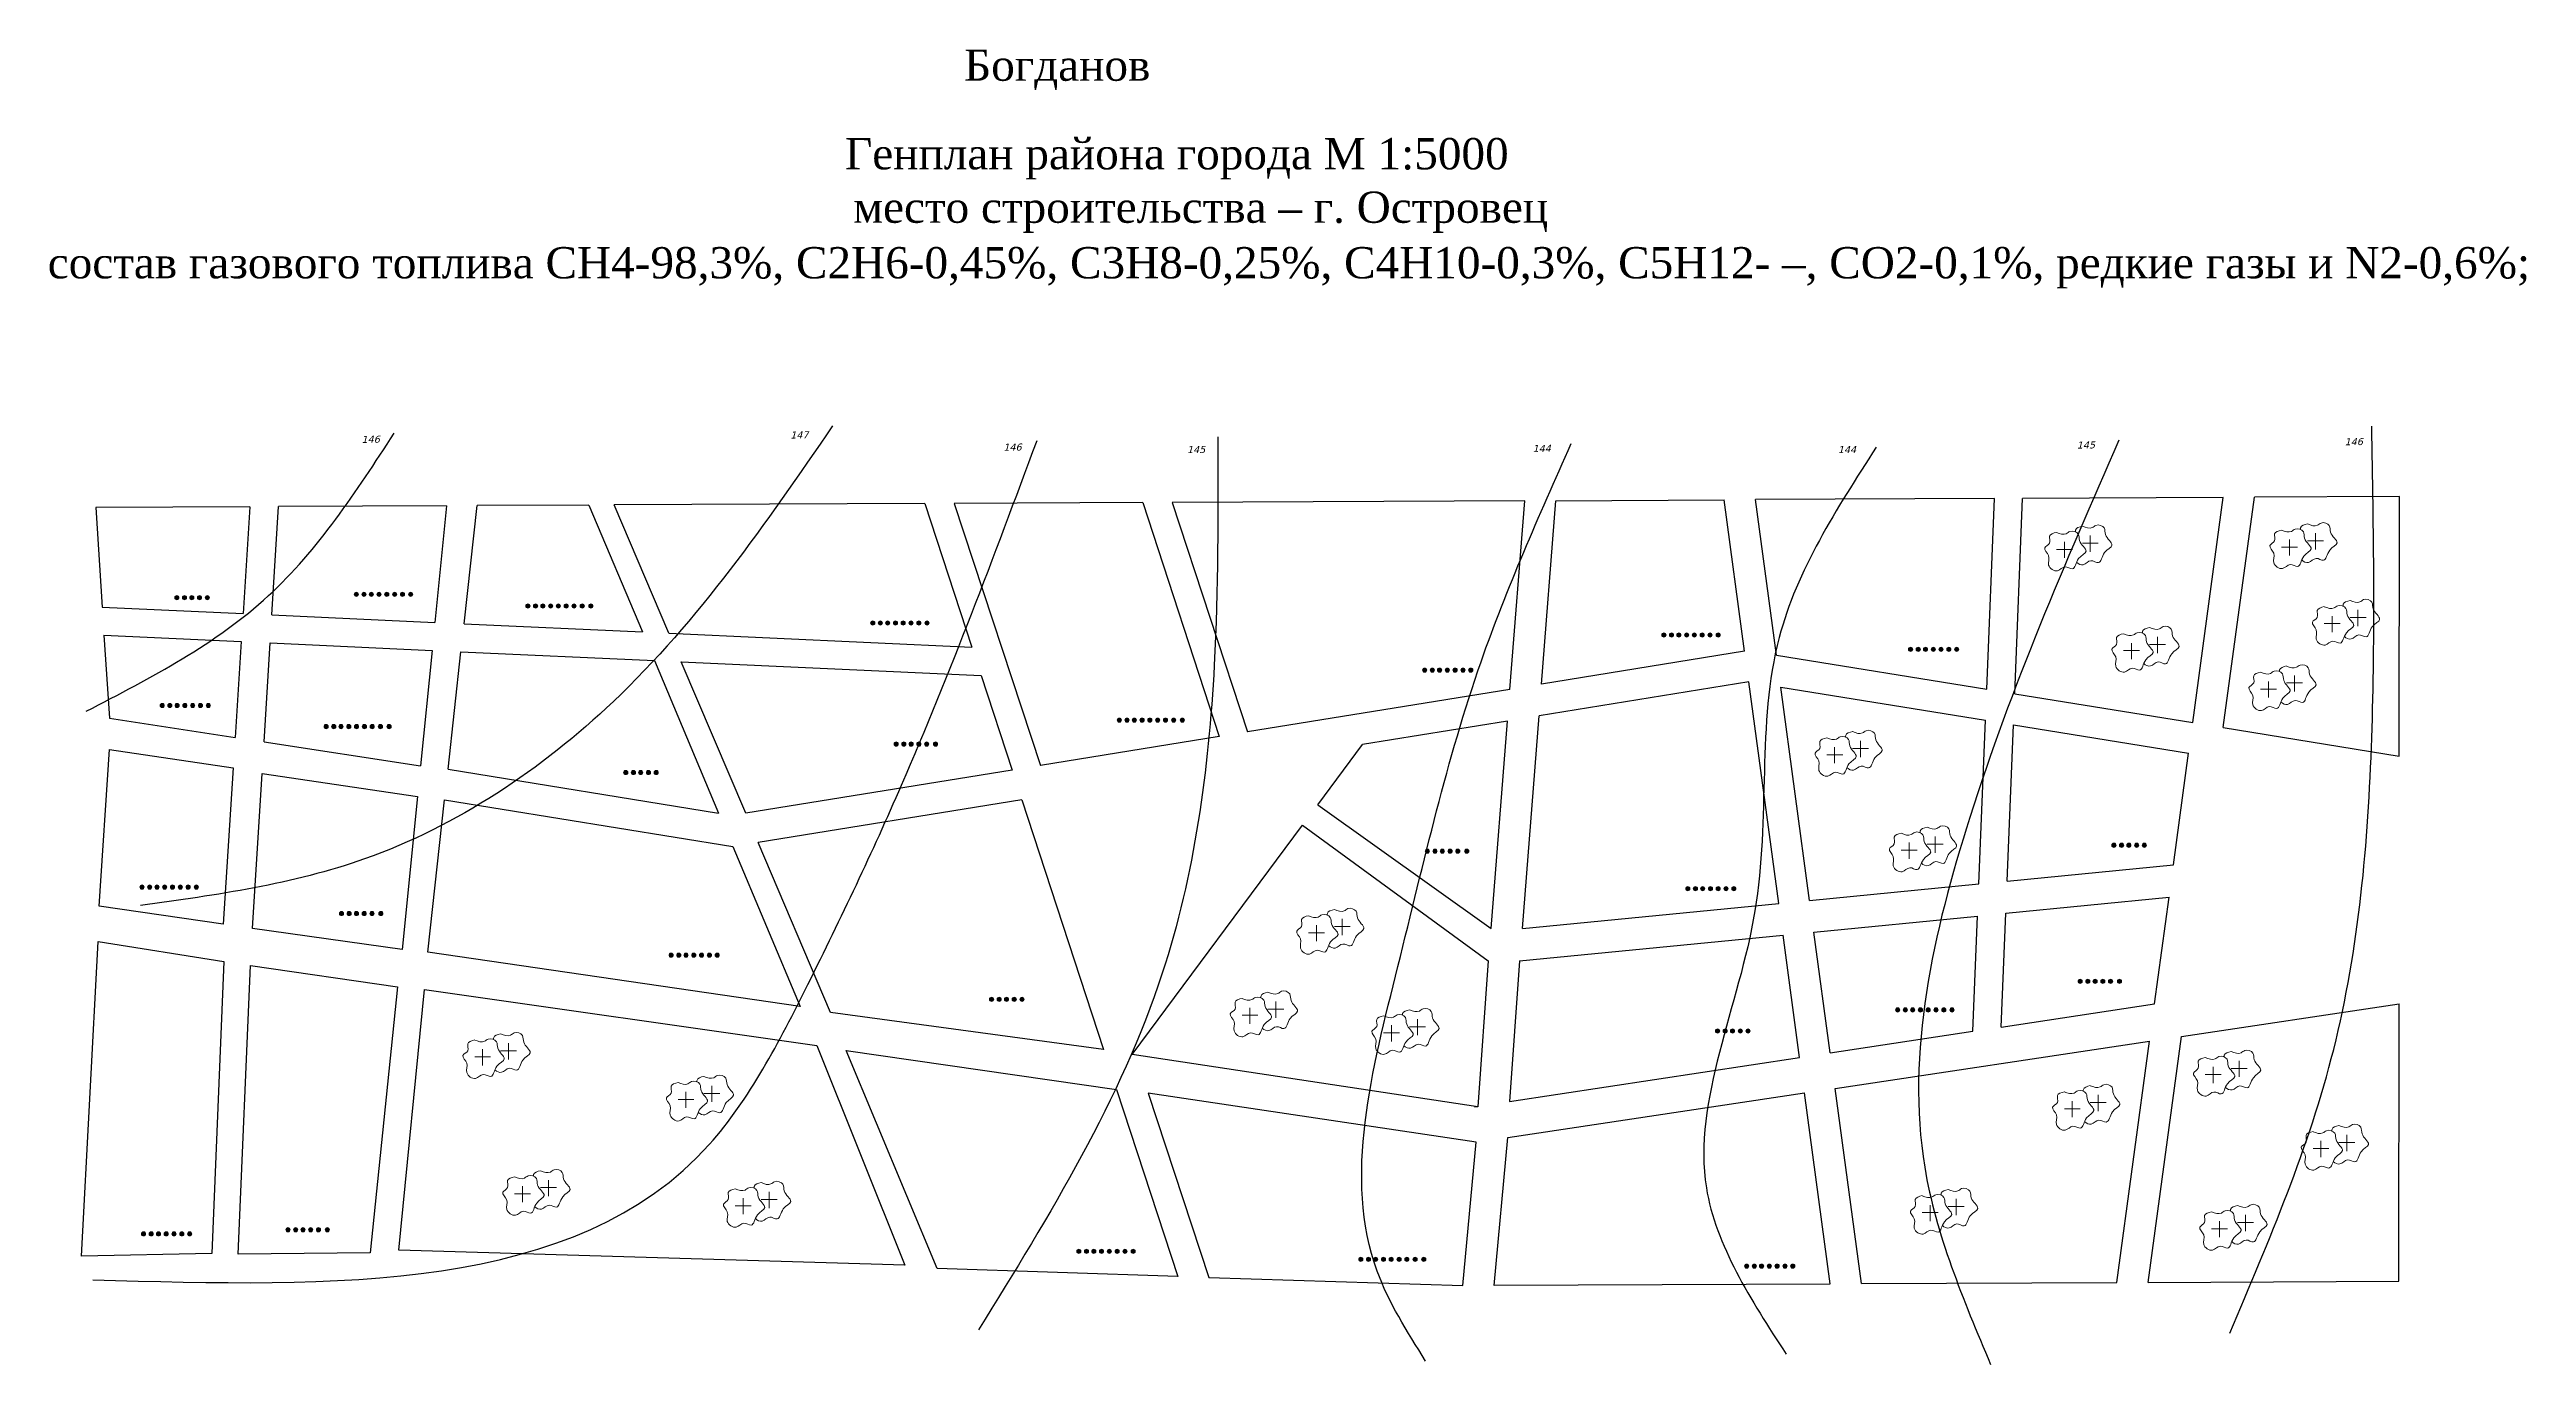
# Model space of a CAD drawing. Header units: millimetres. Extents: x -710977 to 10671, y -929782 to 89628.
# Drawn here: x -710977 to -631729, y -929782 to -887699 of the extents above.
import ezdxf

# ---------------------------------------------------------------- set-up
doc = ezdxf.new("R2010")
doc.units = ezdxf.units.MM
doc.header["$LTSCALE"] = 0.4
doc.layers.add('Площади', color=7, linetype='Continuous')
doc.layers.add('Тонкая', color=82, linetype='Continuous', lineweight=20)
doc.styles.add('style1', font='verdana.ttf', dxfattribs={"oblique": 15})
doc.styles.add('стиль1', font='times.ttf')

msp = doc.modelspace()

# ---------------------------------------------------------------- texts
at = {"layer": 'Площади', "color": 0, "lineweight": 30, "style": 'style1', "oblique": 15}
for s, p in [('146', (-700995.485, -900288.56)), ('147', (-687278.614, -900149.472)), ('145', (-646116.573, -900470.839)), ('146', (-637547.522, -900364.601)), ('146', (-680459.64, -900539.005)), ('145', (-674584.47, -900616.928)), ('144', (-663527.702, -900580.479)), ('144', (-653761.377, -900617.025))]:
    msp.add_text(s, height=224, rotation=0.71037138, dxfattribs=at).set_placement(p)
at = {"layer": 'Тонкая', "color": 0, "style": 'стиль1'}
for s, p in [('Богданов', (-681715.836, -888699.439)), ('Генплан района города М 1:5000', (-685526.836, -891533.439)), ('место строительства – г. Островец', (-685265.397, -893244.002)), ('состав газового топлива СН4-98,3%%%, С2Н6-0,45%%%, С3Н8-0,25%%%, С4Н10-0,3%%%, С5Н12- –, СО2-0,1%%%, редкие газы и N2-0,6%%%; ', (-711034.397, -895022.002))]:
    msp.add_text(s, height=1000, dxfattribs=at).set_placement(p)

# ---------------------------------------------------------------- hatches: boundary and pattern name
at = {"layer": 'Тонкая', "ltscale": 10}
for points in [[(-706836.279, -905243.321, 1), (-706970.54, -905243.321, 1)], [(-706591.475, -905243.321, 1), (-706725.736, -905243.321, 1)], [(-706357.951, -905243.321, 1), (-706492.212, -905243.321, 1)], [(-706110.169, -905243.321, 1), (-706244.43, -905243.321, 1)], [(-705862.386, -905243.321, 1), (-705996.647, -905243.321, 1)], [(-701094.466, -905134.256, 1), (-701228.727, -905134.256, 1)], [(-700849.662, -905134.256, 1), (-700983.923, -905134.256, 1)], [(-700616.138, -905134.256, 1), (-700750.399, -905134.256, 1)], [(-700368.356, -905134.256, 1), (-700502.617, -905134.256, 1)], [(-700120.573, -905134.256, 1), (-700254.834, -905134.256, 1)], [(-699869.259, -905134.256, 1), (-700003.52, -905134.256, 1)], [(-699619.138, -905134.256, 1), (-699753.399, -905134.256, 1)], [(-699356.668, -905134.256, 1), (-699490.929, -905134.256, 1)], [(-695604.15, -905506.78, 1), (-695738.411, -905506.78, 1)], [(-695359.347, -905506.78, 1), (-695493.608, -905506.78, 1)], [(-695125.823, -905506.78, 1), (-695260.084, -905506.78, 1)], [(-694878.041, -905506.78, 1), (-695012.302, -905506.78, 1)], [(-694630.258, -905506.78, 1), (-694764.519, -905506.78, 1)], [(-694378.944, -905506.78, 1), (-694513.205, -905506.78, 1)], [(-694128.823, -905506.78, 1), (-694263.084, -905506.78, 1)], [(-693866.353, -905506.78, 1), (-694000.614, -905506.78, 1)], [(-693589.829, -905506.78, 1), (-693724.09, -905506.78, 1)], [(-684571.963, -906051.163, 1), (-684706.224, -906051.163, 1)], [(-684327.16, -906051.163, 1), (-684461.421, -906051.163, 1)], [(-684093.636, -906051.163, 1), (-684227.897, -906051.163, 1)], [(-683845.853, -906051.163, 1), (-683980.114, -906051.163, 1)], [(-683598.071, -906051.163, 1), (-683732.332, -906051.163, 1)], [(-683346.756, -906051.163, 1), (-683481.017, -906051.163, 1)], [(-683096.635, -906051.163, 1), (-683230.896, -906051.163, 1)], [(-682834.166, -906051.163, 1), (-682968.427, -906051.163, 1)], [(-659258.977, -906435.481, 1), (-659393.238, -906435.481, 1)], [(-659014.174, -906435.481, 1), (-659148.435, -906435.481, 1)], [(-658780.649, -906435.481, 1), (-658914.91, -906435.481, 1)], [(-658532.867, -906435.481, 1), (-658667.128, -906435.481, 1)], [(-658285.085, -906435.481, 1), (-658419.346, -906435.481, 1)], [(-658033.77, -906435.481, 1), (-658168.031, -906435.481, 1)], [(-657783.649, -906435.481, 1), (-657917.91, -906435.481, 1)], [(-657521.18, -906435.481, 1), (-657655.441, -906435.481, 1)], [(-651366.333, -906896.874, 1), (-651500.594, -906896.874, 1)], [(-651121.53, -906896.874, 1), (-651255.791, -906896.874, 1)], [(-650888.006, -906896.874, 1), (-651022.267, -906896.874, 1)], [(-650640.223, -906896.874, 1), (-650774.484, -906896.874, 1)], [(-650392.441, -906896.874, 1), (-650526.702, -906896.874, 1)], [(-650141.126, -906896.874, 1), (-650275.387, -906896.874, 1)], [(-649891.005, -906896.874, 1), (-650025.266, -906896.874, 1)], [(-666914.103, -907560.906, 1), (-667048.364, -907560.906, 1)], [(-666669.299, -907560.906, 1), (-666803.56, -907560.906, 1)], [(-666435.775, -907560.906, 1), (-666570.036, -907560.906, 1)], [(-666187.993, -907560.906, 1), (-666322.254, -907560.906, 1)], [(-665940.21, -907560.906, 1), (-666074.471, -907560.906, 1)], [(-665688.896, -907560.906, 1), (-665823.157, -907560.906, 1)], [(-665438.775, -907560.906, 1), (-665573.036, -907560.906, 1)], [(-707305.686, -908692.944, 1), (-707439.947, -908692.944, 1)], [(-707060.882, -908692.944, 1), (-707195.143, -908692.944, 1)], [(-706827.358, -908692.944, 1), (-706961.619, -908692.944, 1)], [(-706579.576, -908692.944, 1), (-706713.837, -908692.944, 1)], [(-706331.794, -908692.944, 1), (-706466.055, -908692.944, 1)], [(-706080.479, -908692.944, 1), (-706214.74, -908692.944, 1)], [(-705830.358, -908692.944, 1), (-705964.619, -908692.944, 1)], [(-702061.06, -909367.094, 1), (-702195.321, -909367.094, 1)], [(-701816.257, -909367.094, 1), (-701950.518, -909367.094, 1)], [(-701582.733, -909367.094, 1), (-701716.994, -909367.094, 1)], [(-701334.95, -909367.094, 1), (-701469.211, -909367.094, 1)], [(-701087.168, -909367.094, 1), (-701221.429, -909367.094, 1)], [(-700835.854, -909367.094, 1), (-700970.115, -909367.094, 1)], [(-700585.733, -909367.094, 1), (-700719.994, -909367.094, 1)], [(-700323.263, -909367.094, 1), (-700457.524, -909367.094, 1)], [(-700046.739, -909367.094, 1), (-700181, -909367.094, 1)], [(-676680.639, -909160.778, 1), (-676814.901, -909160.778, 1)], [(-676435.836, -909160.778, 1), (-676570.097, -909160.778, 1)], [(-676202.312, -909160.778, 1), (-676336.573, -909160.778, 1)], [(-675954.53, -909160.778, 1), (-676088.791, -909160.778, 1)], [(-675706.747, -909160.778, 1), (-675841.008, -909160.778, 1)], [(-675455.433, -909160.778, 1), (-675589.694, -909160.778, 1)], [(-675205.312, -909160.778, 1), (-675339.573, -909160.778, 1)], [(-674942.842, -909160.778, 1), (-675077.103, -909160.778, 1)], [(-674666.318, -909160.778, 1), (-674800.579, -909160.778, 1)], [(-683822.206, -909927.633, 1), (-683956.467, -909927.633, 1)], [(-683577.403, -909927.633, 1), (-683711.664, -909927.633, 1)], [(-683343.879, -909927.633, 1), (-683478.14, -909927.633, 1)], [(-683096.097, -909927.633, 1), (-683230.358, -909927.633, 1)], [(-682848.314, -909927.633, 1), (-682982.575, -909927.633, 1)], [(-682562.505, -909927.633, 1), (-682696.766, -909927.633, 1)], [(-692473.873, -910837.793, 1), (-692608.134, -910837.793, 1)], [(-692229.07, -910837.793, 1), (-692363.331, -910837.793, 1)], [(-691995.546, -910837.793, 1), (-692129.807, -910837.793, 1)], [(-691747.763, -910837.793, 1), (-691882.024, -910837.793, 1)], [(-691499.981, -910837.793, 1), (-691634.242, -910837.793, 1)], [(-666826.739, -913354.261, 1), (-666961, -913354.261, 1)], [(-666581.936, -913354.261, 1), (-666716.197, -913354.261, 1)], [(-666348.412, -913354.261, 1), (-666482.673, -913354.261, 1)], [(-666100.63, -913354.261, 1), (-666234.891, -913354.261, 1)], [(-665852.847, -913354.261, 1), (-665987.108, -913354.261, 1)], [(-665567.038, -913354.261, 1), (-665701.299, -913354.261, 1)], [(-644861.202, -913165.302, 1), (-644995.463, -913165.302, 1)], [(-644616.399, -913165.302, 1), (-644750.66, -913165.302, 1)], [(-644382.875, -913165.302, 1), (-644517.136, -913165.302, 1)], [(-644135.093, -913165.302, 1), (-644269.354, -913165.302, 1)], [(-643887.31, -913165.302, 1), (-644021.571, -913165.302, 1)], [(-707950.388, -914503.398, 1), (-708084.649, -914503.398, 1)], [(-707705.584, -914503.398, 1), (-707839.845, -914503.398, 1)], [(-707472.06, -914503.398, 1), (-707606.321, -914503.398, 1)], [(-707224.278, -914503.398, 1), (-707358.539, -914503.398, 1)], [(-706976.495, -914503.398, 1), (-707110.756, -914503.398, 1)], [(-706725.181, -914503.398, 1), (-706859.442, -914503.398, 1)], [(-706475.06, -914503.398, 1), (-706609.321, -914503.398, 1)], [(-706212.59, -914503.398, 1), (-706346.851, -914503.398, 1)], [(-658495.565, -914555.175, 1), (-658629.826, -914555.175, 1)], [(-658250.762, -914555.175, 1), (-658385.023, -914555.175, 1)], [(-658017.238, -914555.175, 1), (-658151.499, -914555.175, 1)], [(-657769.455, -914555.175, 1), (-657903.716, -914555.175, 1)], [(-657521.673, -914555.175, 1), (-657655.934, -914555.175, 1)], [(-657270.358, -914555.175, 1), (-657404.62, -914555.175, 1)], [(-657020.238, -914555.175, 1), (-657154.499, -914555.175, 1)], [(-701568.807, -915350.451, 1), (-701703.068, -915350.451, 1)], [(-701324.003, -915350.451, 1), (-701458.264, -915350.451, 1)], [(-701090.479, -915350.451, 1), (-701224.74, -915350.451, 1)], [(-700842.697, -915350.451, 1), (-700976.958, -915350.451, 1)], [(-700594.915, -915350.451, 1), (-700729.176, -915350.451, 1)], [(-700309.105, -915350.451, 1), (-700443.366, -915350.451, 1)], [(-691022.792, -916682.127, 1), (-691157.053, -916682.127, 1)], [(-690777.989, -916682.127, 1), (-690912.25, -916682.127, 1)], [(-690544.465, -916682.127, 1), (-690678.726, -916682.127, 1)], [(-690296.683, -916682.127, 1), (-690430.944, -916682.127, 1)], [(-690048.9, -916682.127, 1), (-690183.161, -916682.127, 1)], [(-689797.586, -916682.127, 1), (-689931.847, -916682.127, 1)], [(-689547.465, -916682.127, 1), (-689681.726, -916682.127, 1)], [(-645941.902, -917520.324, 1), (-646076.163, -917520.324, 1)], [(-645697.099, -917520.324, 1), (-645831.36, -917520.324, 1)], [(-645463.574, -917520.324, 1), (-645597.835, -917520.324, 1)], [(-645215.792, -917520.324, 1), (-645350.053, -917520.324, 1)], [(-644968.01, -917520.324, 1), (-645102.271, -917520.324, 1)], [(-644682.2, -917520.324, 1), (-644816.461, -917520.324, 1)], [(-680770.017, -918097.827, 1), (-680904.278, -918097.827, 1)], [(-680525.213, -918097.827, 1), (-680659.474, -918097.827, 1)], [(-680291.689, -918097.827, 1), (-680425.95, -918097.827, 1)], [(-680043.907, -918097.827, 1), (-680178.168, -918097.827, 1)], [(-679796.124, -918097.827, 1), (-679930.385, -918097.827, 1)], [(-651778.469, -918435.068, 1), (-651912.73, -918435.068, 1)], [(-651533.666, -918435.068, 1), (-651667.927, -918435.068, 1)], [(-651300.142, -918435.068, 1), (-651434.403, -918435.068, 1)], [(-651052.36, -918435.068, 1), (-651186.621, -918435.068, 1)], [(-650804.577, -918435.068, 1), (-650938.838, -918435.068, 1)], [(-650553.263, -918435.068, 1), (-650687.524, -918435.068, 1)], [(-650303.142, -918435.068, 1), (-650437.403, -918435.068, 1)], [(-650040.672, -918435.068, 1), (-650174.933, -918435.068, 1)], [(-657541.691, -919110.76, 1), (-657675.952, -919110.76, 1)], [(-657296.887, -919110.76, 1), (-657431.148, -919110.76, 1)], [(-657063.363, -919110.76, 1), (-657197.624, -919110.76, 1)], [(-656815.581, -919110.76, 1), (-656949.842, -919110.76, 1)], [(-656567.799, -919110.76, 1), (-656702.06, -919110.76, 1)], [(-707902.242, -925601.629, 1), (-708036.503, -925601.629, 1)], [(-707657.439, -925601.629, 1), (-707791.7, -925601.629, 1)], [(-707423.915, -925601.629, 1), (-707558.176, -925601.629, 1)], [(-707176.132, -925601.629, 1), (-707310.393, -925601.629, 1)], [(-706928.35, -925601.629, 1), (-707062.611, -925601.629, 1)], [(-706677.035, -925601.629, 1), (-706811.296, -925601.629, 1)], [(-706426.914, -925601.629, 1), (-706561.175, -925601.629, 1)], [(-703280.44, -925470.326, 1), (-703414.701, -925470.326, 1)], [(-703035.637, -925470.326, 1), (-703169.898, -925470.326, 1)], [(-702802.113, -925470.326, 1), (-702936.374, -925470.326, 1)], [(-702554.33, -925470.326, 1), (-702688.591, -925470.326, 1)], [(-702306.548, -925470.326, 1), (-702440.809, -925470.326, 1)], [(-702020.738, -925470.326, 1), (-702154.999, -925470.326, 1)], [(-677977.928, -926162.44, 1), (-678112.189, -926162.44, 1)], [(-677733.125, -926162.44, 1), (-677867.386, -926162.44, 1)], [(-677499.601, -926162.44, 1), (-677633.862, -926162.44, 1)], [(-677251.818, -926162.44, 1), (-677386.079, -926162.44, 1)], [(-677004.036, -926162.44, 1), (-677138.297, -926162.44, 1)], [(-676752.721, -926162.44, 1), (-676886.982, -926162.44, 1)], [(-676502.6, -926162.44, 1), (-676636.861, -926162.44, 1)], [(-676240.131, -926162.44, 1), (-676374.392, -926162.44, 1)], [(-668957.388, -926416.75, 1), (-669091.649, -926416.75, 1)], [(-668712.585, -926416.75, 1), (-668846.846, -926416.75, 1)], [(-668479.061, -926416.75, 1), (-668613.322, -926416.75, 1)], [(-668231.279, -926416.75, 1), (-668365.54, -926416.75, 1)], [(-667983.496, -926416.75, 1), (-668117.757, -926416.75, 1)], [(-667732.182, -926416.75, 1), (-667866.443, -926416.75, 1)], [(-667482.061, -926416.75, 1), (-667616.322, -926416.75, 1)], [(-667219.591, -926416.75, 1), (-667353.852, -926416.75, 1)], [(-666943.067, -926416.75, 1), (-667077.328, -926416.75, 1)], [(-656611.837, -926633.441, 1), (-656746.098, -926633.441, 1)], [(-656367.034, -926633.441, 1), (-656501.295, -926633.441, 1)], [(-656133.51, -926633.441, 1), (-656267.771, -926633.441, 1)], [(-655885.727, -926633.441, 1), (-656019.988, -926633.441, 1)], [(-655637.945, -926633.441, 1), (-655772.206, -926633.441, 1)], [(-655386.63, -926633.441, 1), (-655520.891, -926633.441, 1)], [(-655136.51, -926633.441, 1), (-655270.771, -926633.441, 1)]]:
    msp.add_hatch(color=0, dxfattribs=at).paths.add_polyline_path(points)

# ---------------------------------------------------------------- linework, layer by layer
at = {"color": 0, "lineweight": 30}
for p, q in [((-704567.596, -902330.35), (-709498.448, -902353.509)), ((-709498.448, -902353.509), (-709292.905, -905541.532)), ((-704567.596, -902330.35), (-704785.073, -905748.927)), ((-703864.957, -905791.26), (-703652.032, -902326.049)), ((-698272.366, -902300.782), (-703652.032, -902326.049)), ((-698272.366, -902300.782), (-698646.863, -906031.333)), ((-697713.83, -906074.26), (-697296.637, -902296.199)), ((-693718.633, -902279.393), (-697296.637, -902296.199)), ((-693718.633, -902279.393), (-692010.332, -906336.665)), ((-682974.476, -902228.929), (-692910.437, -902275.597)), ((-691161.697, -906375.709), (-692910.437, -902275.597)), ((-682974.476, -902228.929), (-681470.949, -906821.559)), ((-676002.174, -902196.181), (-682032.768, -902224.506)), ((-682032.768, -902224.506), (-679276.136, -910611.013)), ((-676002.174, -902196.181), (-673551.133, -909683.054)), ((-663780.925, -902138.779), (-675060.343, -902191.758)), ((-675060.343, -902191.758), (-672646.18, -909536.371)), ((-664253.302, -908175.979), (-663780.925, -902138.779)), ((-663240.457, -908011.809), (-662780.925, -902138.779)), ((-662780.925, -902138.779), (-657400.059, -902108.809)), ((-656743.868, -906958.784), (-657400.059, -902108.809)), ((-648748.757, -902068.175), (-656400.694, -902104.115)), ((-655727.383, -907080.625), (-656400.694, -902104.115)), ((-648996.211, -908171.673), (-648748.757, -902068.175)), ((-648102.087, -908316.601), (-647848.586, -902063.947)), ((-641432.401, -902033.811), (-647848.586, -902063.947)), ((-642407.337, -909239.656), (-641432.401, -902033.811)), ((-641428.797, -909398.267), (-640431.765, -902029.111)), ((-635791.956, -902007.319), (-640431.765, -902029.111)), ((-635797.156, -910311.093), (-635791.956, -902007.319)), ((-709292.905, -905541.532), (-704785.073, -905748.927)), ((-703864.957, -905791.26), (-698646.863, -906031.333)), ((-709234.706, -906444.209), (-709063.54, -909099.027)), ((-709234.706, -906444.209), (-704842.16, -906646.301)), ((-697713.83, -906074.26), (-692010.332, -906336.665)), ((-691161.697, -906375.709), (-681470.949, -906821.559)), ((-704842.16, -906646.301), (-705037.423, -909715.688)), ((-704114.783, -909857.004), (-703920.103, -906688.723)), ((-703920.103, -906688.723), (-698736.796, -906927.195)), ((-698736.796, -906927.195), (-699107.894, -910623.886)), ((-698227.9, -910729.629), (-697812.71, -906969.71)), ((-697812.71, -906969.71), (-691623.905, -907254.444)), ((-691623.905, -907254.444), (-689569.801, -912133.01)), ((-688703.554, -912139.093), (-690770.155, -907293.723)), ((-690770.155, -907293.723), (-681171.802, -907735.322)), ((-656743.868, -906958.784), (-663240.457, -908011.809)), ((-655727.383, -907080.625), (-648996.211, -908171.673)), ((-681171.802, -907735.322), (-680182.279, -910757.889)), ((-664253.302, -908175.979), (-672646.18, -909536.371)), ((-656611.473, -907937.324), (-663319.706, -909024.654)), ((-655651.972, -915029.093), (-656611.473, -907937.324)), ((-654665.02, -914932.656), (-655589.051, -908103.047)), ((-655589.051, -908103.047), (-649036.489, -909165.145)), ((-648102.087, -908316.601), (-642407.337, -909239.656)), ((-709063.54, -909099.027), (-705037.423, -909715.688)), ((-673551.133, -909683.054), (-679276.136, -910611.013)), ((-664332.552, -909188.825), (-668973.295, -909941.038)), ((-664852.214, -915830.357), (-664332.552, -909188.825)), ((-663852.214, -915830.357), (-663319.706, -909024.654)), ((-649248.864, -914403.431), (-649036.489, -909165.145)), ((-648345.285, -914315.141), (-648142.365, -909310.072)), ((-648142.365, -909310.072), (-642539.731, -910218.197)), ((-641428.797, -909398.267), (-635797.156, -910311.093)), ((-709386.6, -915109.75), (-709063.54, -910099.027)), ((-709063.54, -910099.027), (-705099.179, -910686.44)), ((-704114.783, -909857.004), (-699107.894, -910623.886)), ((-670401.589, -911866.252), (-668973.295, -909941.038)), ((-643023.686, -913795.155), (-642539.731, -910218.197)), ((-705099.179, -910686.44), (-705417.28, -915686.756)), ((-704481.652, -915827.565), (-704177.188, -910872.61)), ((-704177.188, -910872.61), (-699206.76, -911608.743)), ((-698227.9, -910729.629), (-689569.801, -912133.01)), ((-680182.279, -910757.889), (-688703.554, -912139.093)), ((-699206.76, -911608.743), (-699698.405, -916506.251)), ((-698875.012, -916589.826), (-698336.383, -911712.045)), ((-698336.383, -911712.045), (-689117.915, -913206.256)), ((-679871.398, -911707.499), (-688304.623, -913074.43)), ((-679871.398, -911707.499), (-677253.393, -919704.375)), ((-670401.589, -911866.252), (-664852.214, -915830.357)), ((-676334.087, -919862.737), (-670892.074, -912527.382)), ((-670892.074, -912527.382), (-664950.621, -916861.818)), ((-689117.915, -913206.256), (-686962.677, -918325.02)), ((-685985.317, -918512.295), (-688304.623, -913074.43)), ((-654665.02, -914932.656), (-649248.864, -914403.431)), ((-648345.285, -914315.141), (-643023.686, -913795.155)), ((-705417.28, -915686.756), (-709386.6, -915109.75)), ((-663852.214, -915830.357), (-655651.972, -915029.093)), ((-648386.878, -915341.05), (-643163.792, -914830.69)), ((-643624.694, -918237.262), (-643163.792, -914830.69)), ((-699698.405, -916506.251), (-704481.652, -915827.565)), ((-663950.621, -916861.818), (-655515.522, -916037.605)), ((-654984.602, -919961.694), (-655515.522, -916037.605)), ((-654528.57, -915941.168), (-649290.458, -915429.34)), ((-654004.726, -919812.949), (-654528.57, -915941.168)), ((-649440.089, -919120.038), (-649290.458, -915429.34)), ((-648534.516, -918982.572), (-648386.878, -915341.05)), ((-709955.189, -926311.847), (-709422.757, -916249.138)), ((-709422.757, -916249.138), (-705403.066, -916883.549)), ((-705403.066, -916883.549), (-705788.07, -926226.829)), ((-686962.677, -918325.02), (-698875.012, -916589.826)), ((-664950.621, -916861.818), (-665278.422, -921540.985)), ((-663950.621, -916861.818), (-664266.491, -921370.683)), ((-704944.841, -926249.6), (-704543.927, -917009.434)), ((-704543.927, -917009.434), (-699847.042, -917696.448)), ((-699847.042, -917696.448), (-700713.851, -926207.897)), ((-699800.741, -926119.503), (-698981.407, -917777.821)), ((-698981.407, -917777.821), (-686424.501, -919576.902)), ((-648534.516, -918982.572), (-643624.694, -918237.262)), ((-642766.164, -919282.879), (-635802.121, -918237.999)), ((-635807.682, -927116.457), (-635802.121, -918237.999)), ((-677253.393, -919704.375), (-685985.317, -918512.295)), ((-654004.726, -919812.949), (-649440.089, -919120.038)), ((-686424.501, -919576.902), (-683607.881, -926607.285)), ((-682581.144, -926714.904), (-685489.439, -919734.79)), ((-685489.439, -919734.79), (-676836.483, -920977.855)), ((-665278.422, -921540.985), (-676334.087, -919862.737)), ((-664266.491, -921370.683), (-654984.602, -919961.694)), ((-653851.413, -920946.102), (-643786.884, -919436.027)), ((-644831.608, -927157.681), (-643786.884, -919436.027)), ((-643830.989, -927153.11), (-642766.164, -919282.879)), ((-676836.483, -920977.855), (-674874.443, -926971.043)), ((-665333.397, -922668.851), (-675830.433, -921093.883)), ((-675830.433, -921093.883), (-673891.239, -926993.496)), ((-665388.373, -921540.985), (-665277.24, -921524.115)), ((-664319.354, -922516.705), (-654831.517, -921093.156)), ((-654005.33, -927199.59), (-654831.517, -921093.156)), ((-653005.947, -927195.025), (-653851.413, -920946.102)), ((-665756.562, -927253.274), (-665333.397, -922668.851)), ((-664756.562, -927253.274), (-664319.354, -922516.705)), ((-705788.07, -926226.829), (-709955.189, -926311.847)), ((-700713.851, -926207.897), (-704944.841, -926249.6)), ((-683607.881, -926607.285), (-699800.741, -926119.503)), ((-674874.443, -926971.043), (-682581.144, -926714.904)), ((-673891.239, -926993.496), (-665756.562, -927253.274)), ((-653005.947, -927195.025), (-644831.608, -927157.681)), ((-643830.989, -927153.11), (-635807.682, -927116.457)), ((-664756.14, -927248.704), (-654005.33, -927199.59))]:
    msp.add_line(p, q, dxfattribs=at)
at = {"ltscale": 0.5}
for points in [[(-709801.675, -908877.962), (-703970.042, -905177.249), (-699950.94, -899980.502)], [(-709589.341, -927071.286), (-689863.791, -922735.954), (-686711.554, -917617.944), (-683716.932, -911240.12), (-679382.609, -900216.718)], [(-685923.497, -899744.286), (-692937.221, -908563.007), (-700896.612, -913602.278), (-708067.946, -915098.31)], [(-673602.013, -900090.161), (-673712.893, -907402.221), (-675376.146, -917262.424), (-681252.97, -928673.67)], [(-644772.31, -900200.948), (-649540.3, -912276.928), (-650981.783, -923466.597), (-648874.995, -929781.557)], [(-641224.039, -928784.457), (-637897.533, -919699.777), (-636677.814, -909728.785), (-636677.814, -899757.794)], [(-666949.005, -929670.767), (-668501.374, -926790.26), (-667836.069, -917040.847), (-665174.867, -907291.431), (-662291.896, -900311.738)], [(-652534.151, -900422.528), (-655638.888, -906515.911), (-656415.072, -915268.224), (-657967.44, -924131.328), (-655417.123, -929449.19)]]:
    msp.add_spline(points, degree=3, dxfattribs=at)
at = {"layer": 'Тонкая', "color": 6}
for p, q in [((-645684.223, -903255.982), (-645684.223, -903772.62)), ((-645684.223, -903499.861), (-645684.223, -903255.982)), ((-639310.904, -903621.225), (-639310.904, -903377.347)), ((-639310.904, -903377.347), (-639310.904, -903893.985)), ((-638481.419, -903181.828), (-638481.419, -903698.466)), ((-638481.419, -903425.707), (-638481.419, -903181.828)), ((-646513.707, -903695.379), (-646513.707, -903451.501)), ((-646513.707, -903451.501), (-646513.707, -903968.139)), ((-637119.224, -905632.763), (-637119.224, -906149.4)), ((-637119.224, -905876.641), (-637119.224, -905632.763)), ((-643536.456, -906497.347), (-643536.456, -907013.984)), ((-643536.456, -906741.225), (-643536.456, -906497.347)), ((-637948.708, -906072.16), (-637948.708, -905828.281)), ((-637948.708, -905828.281), (-637948.708, -906344.919)), ((-644365.94, -906936.744), (-644365.94, -906692.865)), ((-644365.94, -906692.865), (-644365.94, -907209.503)), ((-639981.52, -908166.972), (-639981.52, -907923.094)), ((-639981.52, -907923.094), (-639981.52, -908439.731)), ((-639152.036, -907727.575), (-639152.036, -908244.212)), ((-639152.036, -907971.453), (-639152.036, -907727.575)), ((-653862.842, -910267.18), (-653862.842, -910023.301)), ((-653862.842, -910023.301), (-653862.842, -910539.939)), ((-653033.357, -909827.782), (-653033.357, -910344.42)), ((-653033.357, -910071.661), (-653033.357, -909827.782)), ((-650652.601, -912886.016), (-650652.601, -913402.654)), ((-650652.601, -913129.895), (-650652.601, -912886.016)), ((-651482.086, -913325.414), (-651482.086, -913081.535)), ((-651482.086, -913081.535), (-651482.086, -913598.173)), ((-670445.966, -915962.639), (-670445.966, -915718.761)), ((-670445.966, -915718.761), (-670445.966, -916235.399)), ((-669616.481, -915523.242), (-669616.481, -916039.88)), ((-669616.481, -915767.12), (-669616.481, -915523.242)), ((-672570.459, -918607.138), (-672570.459, -918363.259)), ((-672570.459, -918363.259), (-672570.459, -918879.897)), ((-671740.974, -918167.74), (-671740.974, -918684.378)), ((-671740.974, -918411.619), (-671740.974, -918167.74)), ((-668040.879, -919168.093), (-668040.879, -918924.214)), ((-668040.879, -918924.214), (-668040.879, -919440.852)), ((-667211.394, -918728.695), (-667211.394, -919245.333)), ((-667211.394, -918972.574), (-667211.394, -918728.695)), ((-697120.877, -919939.991), (-697120.877, -919696.112)), ((-697120.877, -919696.112), (-697120.877, -920212.75)), ((-696291.393, -919500.593), (-696291.393, -920017.231)), ((-696291.393, -919744.472), (-696291.393, -919500.593)), ((-640924.291, -920063.637), (-640924.291, -920580.275)), ((-640924.291, -920307.516), (-640924.291, -920063.637)), ((-641753.775, -920503.035), (-641753.775, -920259.156)), ((-641753.775, -920259.156), (-641753.775, -920775.794)), ((-690614.887, -921300.157), (-690614.887, -921056.278)), ((-690614.887, -921056.278), (-690614.887, -921572.916)), ((-689785.403, -920860.759), (-689785.403, -921377.397)), ((-689785.403, -921104.638), (-689785.403, -920860.759)), ((-646261.101, -921596.722), (-646261.101, -921352.843)), ((-646261.101, -921352.843), (-646261.101, -921869.481)), ((-645431.616, -921157.324), (-645431.616, -921673.962)), ((-645431.616, -921401.203), (-645431.616, -921157.324)), ((-637475.382, -922433.781), (-637475.382, -922950.419)), ((-637475.382, -922677.659), (-637475.382, -922433.781)), ((-638304.866, -922873.178), (-638304.866, -922629.3)), ((-638304.866, -922629.3), (-638304.866, -923145.937)), ((-695015.71, -923878.631), (-695015.71, -924395.269)), ((-695015.71, -924122.51), (-695015.71, -923878.631)), ((-695845.195, -924318.029), (-695845.195, -924074.15)), ((-695845.195, -924074.15), (-695845.195, -924590.788)), ((-688786.405, -924700.576), (-688786.405, -924456.697)), ((-688786.405, -924456.697), (-688786.405, -924973.335)), ((-687956.92, -924261.178), (-687956.92, -924777.816)), ((-687956.92, -924505.057), (-687956.92, -924261.178)), ((-650809.317, -924922.278), (-650809.317, -924678.399)), ((-650809.317, -924678.399), (-650809.317, -925195.037)), ((-649979.833, -924482.88), (-649979.833, -924999.518)), ((-649979.833, -924726.759), (-649979.833, -924482.88)), ((-641551.01, -925436.064), (-641551.01, -925192.185)), ((-641551.01, -925192.185), (-641551.01, -925708.823)), ((-640721.525, -924996.666), (-640721.525, -925513.304)), ((-640721.525, -925240.545), (-640721.525, -924996.666))]:
    msp.add_line(p, q, dxfattribs=at)
at = {"layer": 'Тонкая', "color": 0, "ltscale": 10}
for centre in [(-706903.409, -905243.321), (-706658.606, -905243.321), (-706425.082, -905243.321), (-706177.299, -905243.321), (-705929.517, -905243.321), (-701161.596, -905134.256), (-700916.793, -905134.256), (-700683.269, -905134.256), (-700435.486, -905134.256), (-700187.704, -905134.256), (-699936.389, -905134.256), (-699686.269, -905134.256), (-699423.799, -905134.256), (-695671.281, -905506.78), (-695426.478, -905506.78), (-695192.953, -905506.78), (-694945.171, -905506.78), (-694697.389, -905506.78), (-694446.074, -905506.78), (-694195.953, -905506.78), (-693933.484, -905506.78), (-693656.959, -905506.78), (-684639.093, -906051.163), (-684394.29, -906051.163), (-684160.766, -906051.163), (-683912.984, -906051.163), (-683665.201, -906051.163), (-683413.887, -906051.163), (-683163.766, -906051.163), (-682901.296, -906051.163), (-659326.107, -906435.481), (-659081.304, -906435.481), (-658847.78, -906435.481), (-658599.998, -906435.481), (-658352.215, -906435.481), (-658100.901, -906435.481), (-657850.78, -906435.481), (-657588.31, -906435.481), (-651433.464, -906896.874), (-651188.66, -906896.874), (-650955.136, -906896.874), (-650707.354, -906896.874), (-650459.571, -906896.874), (-650208.257, -906896.874), (-649958.136, -906896.874), (-666981.233, -907560.906), (-666736.43, -907560.906), (-666502.906, -907560.906), (-666255.123, -907560.906), (-666007.341, -907560.906), (-665756.026, -907560.906), (-665505.905, -907560.906), (-707372.816, -908692.944), (-707128.013, -908692.944), (-706894.489, -908692.944), (-706646.706, -908692.944), (-706398.924, -908692.944), (-706147.609, -908692.944), (-705897.489, -908692.944), (-702128.191, -909367.094), (-701883.387, -909367.094), (-701649.863, -909367.094), (-701402.081, -909367.094), (-701154.299, -909367.094), (-700902.984, -909367.094), (-700652.863, -909367.094), (-700390.393, -909367.094), (-700113.869, -909367.094), (-676747.77, -909160.778), (-676502.967, -909160.778), (-676269.443, -909160.778), (-676021.66, -909160.778), (-675773.878, -909160.778), (-675522.563, -909160.778), (-675272.442, -909160.778), (-675009.973, -909160.778), (-674733.448, -909160.778), (-683889.337, -909927.633), (-683644.534, -909927.633), (-683411.01, -909927.633), (-683163.227, -909927.633), (-682915.445, -909927.633), (-682629.635, -909927.633), (-692541.004, -910837.793), (-692296.2, -910837.793), (-692062.676, -910837.793), (-691814.894, -910837.793), (-691567.112, -910837.793), (-666893.87, -913354.261), (-666649.067, -913354.261), (-666415.543, -913354.261), (-666167.76, -913354.261), (-665919.978, -913354.261), (-665634.168, -913354.261), (-644928.333, -913165.302), (-644683.53, -913165.302), (-644450.006, -913165.302), (-644202.223, -913165.302), (-643954.441, -913165.302), (-708017.518, -914503.398), (-707772.715, -914503.398), (-707539.191, -914503.398), (-707291.408, -914503.398), (-707043.626, -914503.398), (-706792.311, -914503.398), (-706542.19, -914503.398), (-706279.721, -914503.398), (-658562.696, -914555.175), (-658317.892, -914555.175), (-658084.368, -914555.175), (-657836.586, -914555.175), (-657588.804, -914555.175), (-657337.489, -914555.175), (-657087.368, -914555.175), (-701635.937, -915350.451), (-701391.134, -915350.451), (-701157.61, -915350.451), (-700909.827, -915350.451), (-700662.045, -915350.451), (-700376.235, -915350.451), (-691089.923, -916682.127), (-690845.12, -916682.127), (-690611.595, -916682.127), (-690363.813, -916682.127), (-690116.031, -916682.127), (-689864.716, -916682.127), (-689614.595, -916682.127), (-646009.032, -917520.324), (-645764.229, -917520.324), (-645530.705, -917520.324), (-645282.923, -917520.324), (-645035.14, -917520.324), (-644749.331, -917520.324), (-680837.147, -918097.827), (-680592.344, -918097.827), (-680358.82, -918097.827), (-680111.037, -918097.827), (-679863.255, -918097.827), (-651845.6, -918435.068), (-651600.797, -918435.068), (-651367.272, -918435.068), (-651119.49, -918435.068), (-650871.708, -918435.068), (-650620.393, -918435.068), (-650370.272, -918435.068), (-650107.802, -918435.068), (-657608.821, -919110.76), (-657364.018, -919110.76), (-657130.494, -919110.76), (-656882.711, -919110.76), (-656634.929, -919110.76), (-707969.373, -925601.629), (-707724.569, -925601.629), (-707491.045, -925601.629), (-707243.263, -925601.629), (-706995.48, -925601.629), (-706744.166, -925601.629), (-706494.045, -925601.629), (-703347.571, -925470.326), (-703102.767, -925470.326), (-702869.243, -925470.326), (-702621.461, -925470.326), (-702373.678, -925470.326), (-702087.869, -925470.326), (-678045.059, -926162.44), (-677800.255, -926162.44), (-677566.731, -926162.44), (-677318.949, -926162.44), (-677071.166, -926162.44), (-676819.852, -926162.44), (-676569.731, -926162.44), (-676307.261, -926162.44), (-669024.519, -926416.75), (-668779.716, -926416.75), (-668546.191, -926416.75), (-668298.409, -926416.75), (-668050.627, -926416.75), (-667799.312, -926416.75), (-667549.191, -926416.75), (-667286.722, -926416.75), (-667010.197, -926416.75), (-656678.968, -926633.441), (-656434.164, -926633.441), (-656200.64, -926633.441), (-655952.858, -926633.441), (-655705.076, -926633.441), (-655453.761, -926633.441), (-655203.64, -926633.441)]:
    msp.add_circle(centre, 67.131, dxfattribs=at)
at = {"layer": 'Тонкая', "color": 6}
for points in [[(-646766.444, -903152.276), (-646988.587, -903272.272), (-646988.587, -903494.263), (-647141.626, -903647.303), (-647018.606, -903896.248), (-647018.606, -904196.237), (-646736.425, -904382.23), (-646492.007, -904254.511), (-646256.116, -904316.232), (-646057.057, -903991.264), (-645820.942, -903755.149), (-646028.828, -903416.266), (-646069.996, -903206.274), (-646334.166, -903122.278), (-646451.213, -903194.786), (-646767.557, -903153.458)], [(-639563.64, -903078.122), (-639785.783, -903198.118), (-639785.783, -903420.109), (-639938.822, -903573.149), (-639815.803, -903822.094), (-639815.803, -904122.083), (-639533.621, -904308.076), (-639289.203, -904180.357), (-639053.312, -904242.078), (-638854.253, -903917.11), (-638618.138, -903680.995), (-638826.025, -903342.112), (-638867.192, -903132.12), (-639131.362, -903048.124), (-639248.409, -903120.632), (-639564.753, -903079.304)], [(-646767.386, -903695.379), (-646256.818, -903695.379)], [(-645937.901, -903499.861), (-645427.334, -903499.861)], [(-639564.582, -903621.225), (-639054.014, -903621.225)], [(-638735.098, -903425.707), (-638224.53, -903425.707)], [(-638201.445, -905529.057), (-638423.588, -905649.053), (-638423.588, -905871.044), (-638576.627, -906024.084), (-638453.607, -906273.029), (-638453.607, -906573.018), (-638171.426, -906759.011), (-637927.008, -906631.292), (-637691.117, -906693.013), (-637492.058, -906368.045), (-637255.943, -906131.93), (-637463.829, -905793.047), (-637504.997, -905583.055), (-637769.167, -905499.058), (-637886.214, -905571.567), (-638202.558, -905530.238)], [(-644618.677, -906393.641), (-644840.82, -906513.636), (-644840.82, -906735.628), (-644993.859, -906888.668), (-644870.839, -907137.613), (-644870.839, -907437.602), (-644588.658, -907623.595), (-644344.24, -907495.876), (-644108.349, -907557.597), (-643909.29, -907232.629), (-643673.175, -906996.514), (-643881.061, -906657.631), (-643922.229, -906447.639), (-644186.399, -906363.642), (-644303.446, -906436.151), (-644619.79, -906394.822)], [(-638202.387, -906072.16), (-637691.819, -906072.16)], [(-637372.902, -905876.641), (-636862.335, -905876.641)], [(-644619.619, -906936.744), (-644109.051, -906936.744)], [(-643790.134, -906741.225), (-643279.567, -906741.225)], [(-640234.257, -907623.869), (-640456.4, -907743.865), (-640456.4, -907965.856), (-640609.439, -908118.896), (-640486.419, -908367.841), (-640486.419, -908667.83), (-640204.238, -908853.823), (-639959.82, -908726.104), (-639723.929, -908787.825), (-639524.87, -908462.857), (-639288.755, -908226.742), (-639496.641, -907887.859), (-639537.809, -907677.867), (-639801.979, -907593.87), (-639919.026, -907666.379), (-640235.37, -907625.05)], [(-640235.199, -908166.972), (-639724.631, -908166.972)], [(-639405.714, -907971.453), (-638895.147, -907971.453)], [(-654115.578, -909724.076), (-654337.721, -909844.072), (-654337.721, -910066.064), (-654490.76, -910219.103), (-654367.74, -910468.048), (-654367.74, -910768.037), (-654085.559, -910954.03), (-653841.141, -910826.311), (-653605.25, -910888.033), (-653406.191, -910563.064), (-653170.076, -910326.949), (-653377.963, -909988.066), (-653419.13, -909778.075), (-653683.3, -909694.078), (-653800.347, -909766.586), (-654116.691, -909725.258)], [(-654116.52, -910267.18), (-653605.952, -910267.18)], [(-653287.035, -910071.661), (-652776.468, -910071.661)], [(-651734.823, -912782.31), (-651956.965, -912902.306), (-651956.965, -913124.298), (-652110.005, -913277.337), (-651986.985, -913526.282), (-651986.985, -913826.271), (-651704.803, -914012.264), (-651460.385, -913884.545), (-651224.494, -913946.267), (-651025.435, -913621.298), (-650789.321, -913385.183), (-650997.207, -913046.3), (-651038.375, -912836.308), (-651302.544, -912752.312), (-651419.591, -912824.82), (-651735.935, -912783.492)], [(-651735.764, -913325.414), (-651225.197, -913325.414)], [(-650906.28, -913129.895), (-650395.712, -913129.895)], [(-670698.702, -915419.536), (-670920.845, -915539.532), (-670920.845, -915761.523), (-671073.884, -915914.563), (-670950.864, -916163.508), (-670950.864, -916463.497), (-670668.683, -916649.49), (-670424.265, -916521.771), (-670188.374, -916583.492), (-669989.315, -916258.524), (-669753.2, -916022.409), (-669961.087, -915683.526), (-670002.254, -915473.534), (-670266.424, -915389.537), (-670383.471, -915462.046), (-670699.815, -915420.718)], [(-670699.644, -915962.639), (-670189.076, -915962.639)], [(-669870.159, -915767.12), (-669359.592, -915767.12)], [(-672823.196, -918064.034), (-673045.338, -918184.03), (-673045.338, -918406.022), (-673198.378, -918559.061), (-673075.358, -918808.006), (-673075.358, -919107.995), (-672793.176, -919293.988), (-672548.758, -919166.269), (-672312.867, -919227.991), (-672113.808, -918903.022), (-671877.694, -918666.907), (-672085.58, -918328.024), (-672126.747, -918118.033), (-672390.917, -918034.036), (-672507.964, -918106.544), (-672824.308, -918065.216)], [(-671994.653, -918411.619), (-671484.085, -918411.619)], [(-672824.137, -918607.138), (-672313.569, -918607.138)], [(-668293.615, -918624.989), (-668515.758, -918744.985), (-668515.758, -918966.977), (-668668.797, -919120.016), (-668545.777, -919368.961), (-668545.777, -919668.95), (-668263.596, -919854.943), (-668019.178, -919727.224), (-667783.287, -919788.946), (-667584.228, -919463.977), (-667348.113, -919227.862), (-667556, -918888.979), (-667597.167, -918678.987), (-667861.337, -918594.991), (-667978.384, -918667.499), (-668294.728, -918626.171)], [(-668294.557, -919168.093), (-667783.989, -919168.093)], [(-667465.073, -918972.574), (-666954.505, -918972.574)], [(-697373.614, -919396.888), (-697595.757, -919516.883), (-697595.757, -919738.875), (-697748.796, -919891.914), (-697625.776, -920140.86), (-697625.776, -920440.848), (-697343.595, -920626.841), (-697099.177, -920499.122), (-696863.286, -920560.844), (-696664.227, -920235.875), (-696428.112, -919999.761), (-696635.998, -919660.878), (-696677.166, -919450.886), (-696941.336, -919366.889), (-697058.383, -919439.397), (-697374.727, -919398.069)], [(-697374.556, -919939.991), (-696863.988, -919939.991)], [(-696545.071, -919744.472), (-696034.504, -919744.472)], [(-642006.512, -919959.932), (-642228.654, -920079.927), (-642228.654, -920301.919), (-642381.694, -920454.958), (-642258.674, -920703.904), (-642258.674, -921003.893), (-641976.492, -921189.886), (-641732.074, -921062.167), (-641496.183, -921123.888), (-641297.124, -920798.919), (-641061.01, -920562.805), (-641268.896, -920223.922), (-641310.064, -920013.93), (-641574.234, -919929.933), (-641691.28, -920002.442), (-642007.625, -919961.113)], [(-690867.624, -920757.053), (-691089.766, -920877.049), (-691089.766, -921099.041), (-691242.806, -921252.08), (-691119.786, -921501.025), (-691119.786, -921801.014), (-690837.604, -921987.007), (-690593.186, -921859.288), (-690357.295, -921921.01), (-690158.236, -921596.041), (-689922.122, -921359.926), (-690130.008, -921021.043), (-690171.176, -920811.052), (-690435.346, -920727.055), (-690552.392, -920799.563), (-690868.737, -920758.235)], [(-642007.453, -920503.035), (-641496.886, -920503.035)], [(-641177.969, -920307.516), (-640667.401, -920307.516)], [(-690868.565, -921300.157), (-690357.998, -921300.157)], [(-690039.081, -921104.638), (-689528.513, -921104.638)], [(-646513.838, -921053.619), (-646735.98, -921173.614), (-646735.98, -921395.606), (-646889.02, -921548.645), (-646766, -921797.591), (-646766, -922097.58), (-646483.818, -922283.573), (-646239.4, -922155.854), (-646003.509, -922217.575), (-645804.45, -921892.606), (-645568.336, -921656.492), (-645776.222, -921317.609), (-645817.39, -921107.617), (-646081.559, -921023.62), (-646198.606, -921096.129), (-646514.95, -921054.8)], [(-646514.779, -921596.722), (-646004.212, -921596.722)], [(-645685.295, -921401.203), (-645174.727, -921401.203)], [(-638557.603, -922330.075), (-638779.745, -922450.071), (-638779.745, -922672.062), (-638932.785, -922825.102), (-638809.765, -923074.047), (-638809.765, -923374.036), (-638527.583, -923560.029), (-638283.165, -923432.31), (-638047.274, -923494.031), (-637848.215, -923169.063), (-637612.101, -922932.948), (-637819.987, -922594.065), (-637861.155, -922384.073), (-638125.325, -922300.076), (-638242.371, -922372.585), (-638558.716, -922331.256)], [(-638558.544, -922873.178), (-638047.977, -922873.178)], [(-637729.06, -922677.659), (-637218.492, -922677.659)], [(-696097.931, -923774.926), (-696320.074, -923894.921), (-696320.074, -924116.913), (-696473.114, -924269.952), (-696350.094, -924518.897), (-696350.094, -924818.886), (-696067.912, -925004.879), (-695823.494, -924877.16), (-695587.603, -924938.882), (-695388.544, -924613.913), (-695152.429, -924377.799), (-695360.316, -924038.916), (-695401.483, -923828.924), (-695665.653, -923744.927), (-695782.7, -923817.435), (-696099.044, -923776.107)], [(-696098.873, -924318.029), (-695588.305, -924318.029)], [(-695269.389, -924122.51), (-694758.821, -924122.51)], [(-689039.141, -924157.473), (-689261.284, -924277.468), (-689261.284, -924499.46), (-689414.323, -924652.499), (-689291.303, -924901.445), (-689291.303, -925201.433), (-689009.122, -925387.426), (-688764.704, -925259.707), (-688528.813, -925321.429), (-688329.754, -924996.46), (-688093.639, -924760.346), (-688301.526, -924421.463), (-688342.693, -924211.471), (-688606.863, -924127.474), (-688723.91, -924199.982), (-689040.254, -924158.654)], [(-689040.083, -924700.576), (-688529.515, -924700.576)], [(-688210.598, -924505.057), (-687700.031, -924505.057)], [(-651062.054, -924379.174), (-651284.197, -924499.17), (-651284.197, -924721.162), (-651437.236, -924874.201), (-651314.216, -925123.146), (-651314.216, -925423.135), (-651032.035, -925609.128), (-650787.617, -925481.409), (-650551.726, -925543.13), (-650352.667, -925218.162), (-650116.552, -924982.047), (-650324.438, -924643.164), (-650365.606, -924433.172), (-650629.776, -924349.176), (-650746.822, -924421.684), (-651063.167, -924380.356)], [(-650233.511, -924726.759), (-649722.943, -924726.759)], [(-651062.995, -924922.278), (-650552.428, -924922.278)], [(-641803.746, -924892.96), (-642025.889, -925012.956), (-642025.889, -925234.948), (-642178.929, -925387.987), (-642055.909, -925636.932), (-642055.909, -925936.921), (-641773.727, -926122.914), (-641529.309, -925995.195), (-641293.418, -926056.917), (-641094.359, -925731.948), (-640858.245, -925495.833), (-641066.131, -925156.95), (-641107.298, -924946.958), (-641371.468, -924862.962), (-641488.515, -924935.47), (-641804.859, -924894.142)], [(-641804.688, -925436.064), (-641294.12, -925436.064)], [(-640975.204, -925240.545), (-640464.636, -925240.545)]]:
    msp.add_spline(points, degree=3, dxfattribs=at)
for points, knots in [([(-645936.96, -902956.757), (-646038.574, -902982.096), (-646164.158, -903013.413), (-646163.425, -903111.903), (-646161.423, -903131.935)], [0, 0, 0, 0, 1.262401866, 1.560191759, 1.560191759, 1.560191759, 1.560191759]), ([(-646120.565, -904108.837), (-646061.401, -904165.793), (-645870.433, -904248.232), (-645692.59, -903973.518), (-645337.703, -904237.129), (-645311.108, -903749.348), (-644829.848, -903568.949), (-645252.503, -903293.829), (-645184.805, -902967.594), (-645480.206, -902871.385), (-645662.246, -903063.113), (-645824.637, -903001.192), (-645938.073, -902957.939)], [6.944618724, 6.944618724, 6.944618724, 6.944618724, 8.03268976, 9.411568923, 10.630729425, 12.536176049, 14.205758752, 16.193586351, 17.263532183, 18.649544583, 19.337974108, 20.933136541, 20.933136541, 20.933136541, 20.933136541]), ([(-638734.156, -902882.603), (-638835.77, -902907.942), (-638961.354, -902939.259), (-638960.621, -903037.749), (-638958.619, -903057.781)], [0, 0, 0, 0, 1.262401866, 1.560191759, 1.560191759, 1.560191759, 1.560191759]), ([(-638917.761, -904034.683), (-638858.597, -904091.639), (-638667.629, -904174.078), (-638489.786, -903899.364), (-638134.9, -904162.975), (-638108.304, -903675.194), (-637627.044, -903494.795), (-638049.699, -903219.675), (-637982.002, -902893.44), (-638277.402, -902797.231), (-638459.443, -902988.959), (-638621.834, -902927.038), (-638735.269, -902883.785)], [6.944618724, 6.944618724, 6.944618724, 6.944618724, 8.03268976, 9.411568923, 10.630729425, 12.536176049, 14.205758752, 16.193586351, 17.263532183, 18.649544583, 19.337974108, 20.933136541, 20.933136541, 20.933136541, 20.933136541]), ([(-637371.961, -905333.538), (-637473.575, -905358.877), (-637599.159, -905390.194), (-637598.425, -905488.684), (-637596.424, -905508.716)], [0, 0, 0, 0, 1.262401866, 1.560191759, 1.560191759, 1.560191759, 1.560191759]), ([(-637555.566, -906485.617), (-637496.402, -906542.574), (-637305.434, -906625.012), (-637127.591, -906350.298), (-636772.704, -906613.91), (-636746.109, -906126.128), (-636264.849, -905945.73), (-636687.504, -905670.61), (-636619.806, -905344.375), (-636915.207, -905248.165), (-637097.247, -905439.893), (-637259.638, -905377.973), (-637373.074, -905334.719)], [6.944618724, 6.944618724, 6.944618724, 6.944618724, 8.03268976, 9.411568923, 10.630729425, 12.536176049, 14.205758752, 16.193586351, 17.263532183, 18.649544583, 19.337974108, 20.933136541, 20.933136541, 20.933136541, 20.933136541]), ([(-643789.193, -906198.122), (-643890.807, -906223.461), (-644016.39, -906254.777), (-644015.657, -906353.268), (-644013.656, -906373.3)], [0, 0, 0, 0, 1.262401866, 1.560191759, 1.560191759, 1.560191759, 1.560191759]), ([(-643972.798, -907350.201), (-643913.634, -907407.158), (-643722.666, -907489.596), (-643544.823, -907214.882), (-643189.936, -907478.494), (-643163.341, -906990.712), (-642682.081, -906810.314), (-643104.736, -906535.194), (-643037.038, -906208.958), (-643332.439, -906112.749), (-643514.479, -906304.477), (-643676.87, -906242.557), (-643790.306, -906199.303)], [6.944618724, 6.944618724, 6.944618724, 6.944618724, 8.03268976, 9.411568923, 10.630729425, 12.536176049, 14.205758752, 16.193586351, 17.263532183, 18.649544583, 19.337974108, 20.933136541, 20.933136541, 20.933136541, 20.933136541]), ([(-639588.378, -908580.429), (-639529.214, -908637.386), (-639338.246, -908719.824), (-639160.403, -908445.11), (-638805.516, -908708.722), (-638778.921, -908220.94), (-638297.661, -908040.542), (-638720.316, -907765.422), (-638652.618, -907439.187), (-638948.019, -907342.977), (-639130.059, -907534.705), (-639292.45, -907472.785), (-639405.886, -907429.531)], [6.944618724, 6.944618724, 6.944618724, 6.944618724, 8.03268976, 9.411568923, 10.630729425, 12.536176049, 14.205758752, 16.193586351, 17.263532183, 18.649544583, 19.337974108, 20.933136541, 20.933136541, 20.933136541, 20.933136541]), ([(-639404.773, -907428.35), (-639506.387, -907453.689), (-639631.971, -907485.006), (-639631.237, -907583.496), (-639629.236, -907603.528)], [0, 0, 0, 0, 1.262401866, 1.560191759, 1.560191759, 1.560191759, 1.560191759]), ([(-653286.094, -909528.558), (-653387.708, -909553.897), (-653513.292, -909585.213), (-653512.559, -909683.703), (-653510.557, -909703.735)], [0, 0, 0, 0, 1.262401866, 1.560191759, 1.560191759, 1.560191759, 1.560191759]), ([(-653469.699, -910680.637), (-653410.535, -910737.594), (-653219.567, -910820.032), (-653041.724, -910545.318), (-652686.838, -910808.929), (-652660.242, -910321.148), (-652178.982, -910140.75), (-652601.637, -909865.63), (-652533.94, -909539.394), (-652829.34, -909443.185), (-653011.38, -909634.913), (-653173.771, -909572.992), (-653287.207, -909529.739)], [6.944618724, 6.944618724, 6.944618724, 6.944618724, 8.03268976, 9.411568923, 10.630729425, 12.536176049, 14.205758752, 16.193586351, 17.263532183, 18.649544583, 19.337974108, 20.933136541, 20.933136541, 20.933136541, 20.933136541]), ([(-650905.338, -912586.791), (-651006.952, -912612.13), (-651132.536, -912643.447), (-651131.803, -912741.937), (-651129.802, -912761.969)], [0, 0, 0, 0, 1.262401866, 1.560191759, 1.560191759, 1.560191759, 1.560191759]), ([(-651088.944, -913738.871), (-651029.779, -913795.827), (-650838.812, -913878.266), (-650660.968, -913603.552), (-650306.082, -913867.163), (-650279.486, -913379.382), (-649798.226, -913198.983), (-650220.882, -912923.863), (-650153.184, -912597.628), (-650448.584, -912501.419), (-650630.625, -912693.147), (-650793.016, -912631.226), (-650906.451, -912587.973)], [6.944618724, 6.944618724, 6.944618724, 6.944618724, 8.03268976, 9.411568923, 10.630729425, 12.536176049, 14.205758752, 16.193586351, 17.263532183, 18.649544583, 19.337974108, 20.933136541, 20.933136541, 20.933136541, 20.933136541]), ([(-669869.218, -915224.017), (-669970.832, -915249.356), (-670096.416, -915280.673), (-670095.683, -915379.163), (-670093.681, -915399.195)], [0, 0, 0, 0, 1.262401866, 1.560191759, 1.560191759, 1.560191759, 1.560191759]), ([(-670052.823, -916376.097), (-669993.659, -916433.053), (-669802.691, -916515.492), (-669624.848, -916240.777), (-669269.962, -916504.389), (-669243.366, -916016.608), (-668762.106, -915836.209), (-669184.761, -915561.089), (-669117.063, -915234.854), (-669412.464, -915138.645), (-669594.504, -915330.372), (-669756.895, -915268.452), (-669870.331, -915225.199)], [6.944618724, 6.944618724, 6.944618724, 6.944618724, 8.03268976, 9.411568923, 10.630729425, 12.536176049, 14.205758752, 16.193586351, 17.263532183, 18.649544583, 19.337974108, 20.933136541, 20.933136541, 20.933136541, 20.933136541]), ([(-671993.711, -917868.515), (-672095.325, -917893.855), (-672220.909, -917925.171), (-672220.176, -918023.661), (-672218.175, -918043.693)], [0, 0, 0, 0, 1.262401866, 1.560191759, 1.560191759, 1.560191759, 1.560191759]), ([(-672177.317, -919020.595), (-672118.152, -919077.552), (-671927.185, -919159.99), (-671749.341, -918885.276), (-671394.455, -919148.887), (-671367.859, -918661.106), (-670886.599, -918480.707), (-671309.255, -918205.588), (-671241.557, -917879.352), (-671536.957, -917783.143), (-671718.998, -917974.871), (-671881.389, -917912.95), (-671994.824, -917869.697)], [6.944618724, 6.944618724, 6.944618724, 6.944618724, 8.03268976, 9.411568923, 10.630729425, 12.536176049, 14.205758752, 16.193586351, 17.263532183, 18.649544583, 19.337974108, 20.933136541, 20.933136541, 20.933136541, 20.933136541]), ([(-667464.131, -918429.47), (-667565.745, -918454.809), (-667691.329, -918486.126), (-667690.596, -918584.616), (-667688.594, -918604.648)], [0, 0, 0, 0, 1.262401866, 1.560191759, 1.560191759, 1.560191759, 1.560191759]), ([(-667647.736, -919581.55), (-667588.572, -919638.506), (-667397.604, -919720.945), (-667219.761, -919446.231), (-666864.875, -919709.842), (-666838.279, -919222.061), (-666357.019, -919041.662), (-666779.674, -918766.542), (-666711.977, -918440.307), (-667007.377, -918344.098), (-667189.418, -918535.826), (-667351.809, -918473.905), (-667465.244, -918430.652)], [6.944618724, 6.944618724, 6.944618724, 6.944618724, 8.03268976, 9.411568923, 10.630729425, 12.536176049, 14.205758752, 16.193586351, 17.263532183, 18.649544583, 19.337974108, 20.933136541, 20.933136541, 20.933136541, 20.933136541]), ([(-696544.13, -919201.369), (-696645.744, -919226.708), (-696771.328, -919258.024), (-696770.595, -919356.514), (-696768.593, -919376.547)], [0, 0, 0, 0, 1.262401866, 1.560191759, 1.560191759, 1.560191759, 1.560191759]), ([(-696727.735, -920353.448), (-696668.571, -920410.405), (-696477.603, -920492.843), (-696299.76, -920218.129), (-695944.873, -920481.74), (-695918.278, -919993.959), (-695437.018, -919813.561), (-695859.673, -919538.441), (-695791.975, -919212.205), (-696087.376, -919115.996), (-696269.416, -919307.724), (-696431.807, -919245.804), (-696545.243, -919202.55)], [6.944618724, 6.944618724, 6.944618724, 6.944618724, 8.03268976, 9.411568923, 10.630729425, 12.536176049, 14.205758752, 16.193586351, 17.263532183, 18.649544583, 19.337974108, 20.933136541, 20.933136541, 20.933136541, 20.933136541]), ([(-641177.027, -919764.413), (-641278.641, -919789.752), (-641404.225, -919821.068), (-641403.492, -919919.558), (-641401.491, -919939.591)], [0, 0, 0, 0, 1.262401866, 1.560191759, 1.560191759, 1.560191759, 1.560191759]), ([(-641360.633, -920916.492), (-641301.468, -920973.449), (-641110.501, -921055.887), (-640932.657, -920781.173), (-640577.771, -921044.785), (-640551.176, -920557.003), (-640069.916, -920376.605), (-640492.571, -920101.485), (-640424.873, -919775.249), (-640720.273, -919679.04), (-640902.314, -919870.768), (-641064.705, -919808.848), (-641178.14, -919765.594)], [6.944618724, 6.944618724, 6.944618724, 6.944618724, 8.03268976, 9.411568923, 10.630729425, 12.536176049, 14.205758752, 16.193586351, 17.263532183, 18.649544583, 19.337974108, 20.933136541, 20.933136541, 20.933136541, 20.933136541]), ([(-690038.139, -920561.535), (-690139.753, -920586.874), (-690265.337, -920618.19), (-690264.604, -920716.68), (-690262.603, -920736.712)], [0, 0, 0, 0, 1.262401866, 1.560191759, 1.560191759, 1.560191759, 1.560191759]), ([(-690221.745, -921713.614), (-690162.58, -921770.571), (-689971.613, -921853.009), (-689793.769, -921578.295), (-689438.883, -921841.906), (-689412.288, -921354.125), (-688931.028, -921173.727), (-689353.683, -920898.607), (-689285.985, -920572.371), (-689581.385, -920476.162), (-689763.426, -920667.89), (-689925.817, -920605.969), (-690039.252, -920562.716)], [6.944618724, 6.944618724, 6.944618724, 6.944618724, 8.03268976, 9.411568923, 10.630729425, 12.536176049, 14.205758752, 16.193586351, 17.263532183, 18.649544583, 19.337974108, 20.933136541, 20.933136541, 20.933136541, 20.933136541]), ([(-645867.959, -922010.179), (-645808.794, -922067.136), (-645617.827, -922149.574), (-645439.983, -921874.86), (-645085.097, -922138.472), (-645058.501, -921650.69), (-644577.241, -921470.292), (-644999.897, -921195.172), (-644932.199, -920868.936), (-645227.599, -920772.727), (-645409.64, -920964.455), (-645572.031, -920902.535), (-645685.466, -920859.281)], [6.944618724, 6.944618724, 6.944618724, 6.944618724, 8.03268976, 9.411568923, 10.630729425, 12.536176049, 14.205758752, 16.193586351, 17.263532183, 18.649544583, 19.337974108, 20.933136541, 20.933136541, 20.933136541, 20.933136541]), ([(-645684.353, -920858.1), (-645785.967, -920883.439), (-645911.551, -920914.755), (-645910.818, -921013.245), (-645908.817, -921033.278)], [0, 0, 0, 0, 1.262401866, 1.560191759, 1.560191759, 1.560191759, 1.560191759]), ([(-637728.118, -922134.556), (-637829.732, -922159.895), (-637955.316, -922191.212), (-637954.583, -922289.702), (-637952.582, -922309.734)], [0, 0, 0, 0, 1.262401866, 1.560191759, 1.560191759, 1.560191759, 1.560191759]), ([(-637911.724, -923286.635), (-637852.559, -923343.592), (-637661.592, -923426.03), (-637483.748, -923151.316), (-637128.862, -923414.928), (-637102.267, -922927.146), (-636621.007, -922746.748), (-637043.662, -922471.628), (-636975.964, -922145.393), (-637271.364, -922049.183), (-637453.405, -922240.911), (-637615.796, -922178.991), (-637729.231, -922135.737)], [6.944618724, 6.944618724, 6.944618724, 6.944618724, 8.03268976, 9.411568923, 10.630729425, 12.536176049, 14.205758752, 16.193586351, 17.263532183, 18.649544583, 19.337974108, 20.933136541, 20.933136541, 20.933136541, 20.933136541]), ([(-695268.447, -923579.407), (-695370.061, -923604.746), (-695495.645, -923636.062), (-695494.912, -923734.552), (-695492.91, -923754.584)], [0, 0, 0, 0, 1.262401866, 1.560191759, 1.560191759, 1.560191759, 1.560191759]), ([(-695452.052, -924731.486), (-695392.888, -924788.443), (-695201.921, -924870.881), (-695024.077, -924596.167), (-694669.191, -924859.778), (-694642.595, -924371.997), (-694161.335, -924191.599), (-694583.99, -923916.479), (-694516.293, -923590.243), (-694811.693, -923494.034), (-694993.734, -923685.762), (-695156.125, -923623.841), (-695269.56, -923580.588)], [6.944618724, 6.944618724, 6.944618724, 6.944618724, 8.03268976, 9.411568923, 10.630729425, 12.536176049, 14.205758752, 16.193586351, 17.263532183, 18.649544583, 19.337974108, 20.933136541, 20.933136541, 20.933136541, 20.933136541]), ([(-688209.657, -923961.954), (-688311.271, -923987.293), (-688436.855, -924018.609), (-688436.122, -924117.099), (-688434.12, -924137.131)], [0, 0, 0, 0, 1.262401866, 1.560191759, 1.560191759, 1.560191759, 1.560191759]), ([(-688393.262, -925114.033), (-688334.098, -925170.99), (-688143.13, -925253.428), (-687965.287, -924978.714), (-687610.401, -925242.325), (-687583.805, -924754.544), (-687102.545, -924574.146), (-687525.2, -924299.026), (-687457.503, -923972.79), (-687752.903, -923876.581), (-687934.943, -924068.309), (-688097.334, -924006.389), (-688210.77, -923963.135)], [6.944618724, 6.944618724, 6.944618724, 6.944618724, 8.03268976, 9.411568923, 10.630729425, 12.536176049, 14.205758752, 16.193586351, 17.263532183, 18.649544583, 19.337974108, 20.933136541, 20.933136541, 20.933136541, 20.933136541]), ([(-650232.57, -924183.655), (-650334.183, -924208.994), (-650459.767, -924240.311), (-650459.034, -924338.801), (-650457.033, -924358.833)], [0, 0, 0, 0, 1.262401866, 1.560191759, 1.560191759, 1.560191759, 1.560191759]), ([(-650416.175, -925335.735), (-650357.011, -925392.691), (-650166.043, -925475.13), (-649988.199, -925200.416), (-649633.313, -925464.027), (-649606.718, -924976.246), (-649125.458, -924795.847), (-649548.113, -924520.727), (-649480.415, -924194.492), (-649775.815, -924098.283), (-649957.856, -924290.011), (-650120.247, -924228.09), (-650233.682, -924184.837)], [6.944618724, 6.944618724, 6.944618724, 6.944618724, 8.03268976, 9.411568923, 10.630729425, 12.536176049, 14.205758752, 16.193586351, 17.263532183, 18.649544583, 19.337974108, 20.933136541, 20.933136541, 20.933136541, 20.933136541]), ([(-640974.262, -924697.441), (-641075.876, -924722.781), (-641201.46, -924754.097), (-641200.727, -924852.587), (-641198.725, -924872.619)], [0, 0, 0, 0, 1.262401866, 1.560191759, 1.560191759, 1.560191759, 1.560191759]), ([(-641157.868, -925849.521), (-641098.703, -925906.477), (-640907.736, -925988.916), (-640729.892, -925714.202), (-640375.006, -925977.813), (-640348.41, -925490.032), (-639867.15, -925309.633), (-640289.805, -925034.514), (-640222.108, -924708.278), (-640517.508, -924612.069), (-640699.549, -924803.797), (-640861.94, -924741.876), (-640975.375, -924698.623)], [6.944618724, 6.944618724, 6.944618724, 6.944618724, 8.03268976, 9.411568923, 10.630729425, 12.536176049, 14.205758752, 16.193586351, 17.263532183, 18.649544583, 19.337974108, 20.933136541, 20.933136541, 20.933136541, 20.933136541])]:
    msp.add_open_spline(points, degree=3, knots=knots, dxfattribs=at)

msp.set_redraw_order([(e.dxf.handle, doc.entitydb.next_handle()) for e in msp.query("TEXT MTEXT ATTDEF DIMENSION ARC_DIMENSION")])  # texts and dimensions are drawn at this point

doc.saveas('drawing.dxf')
